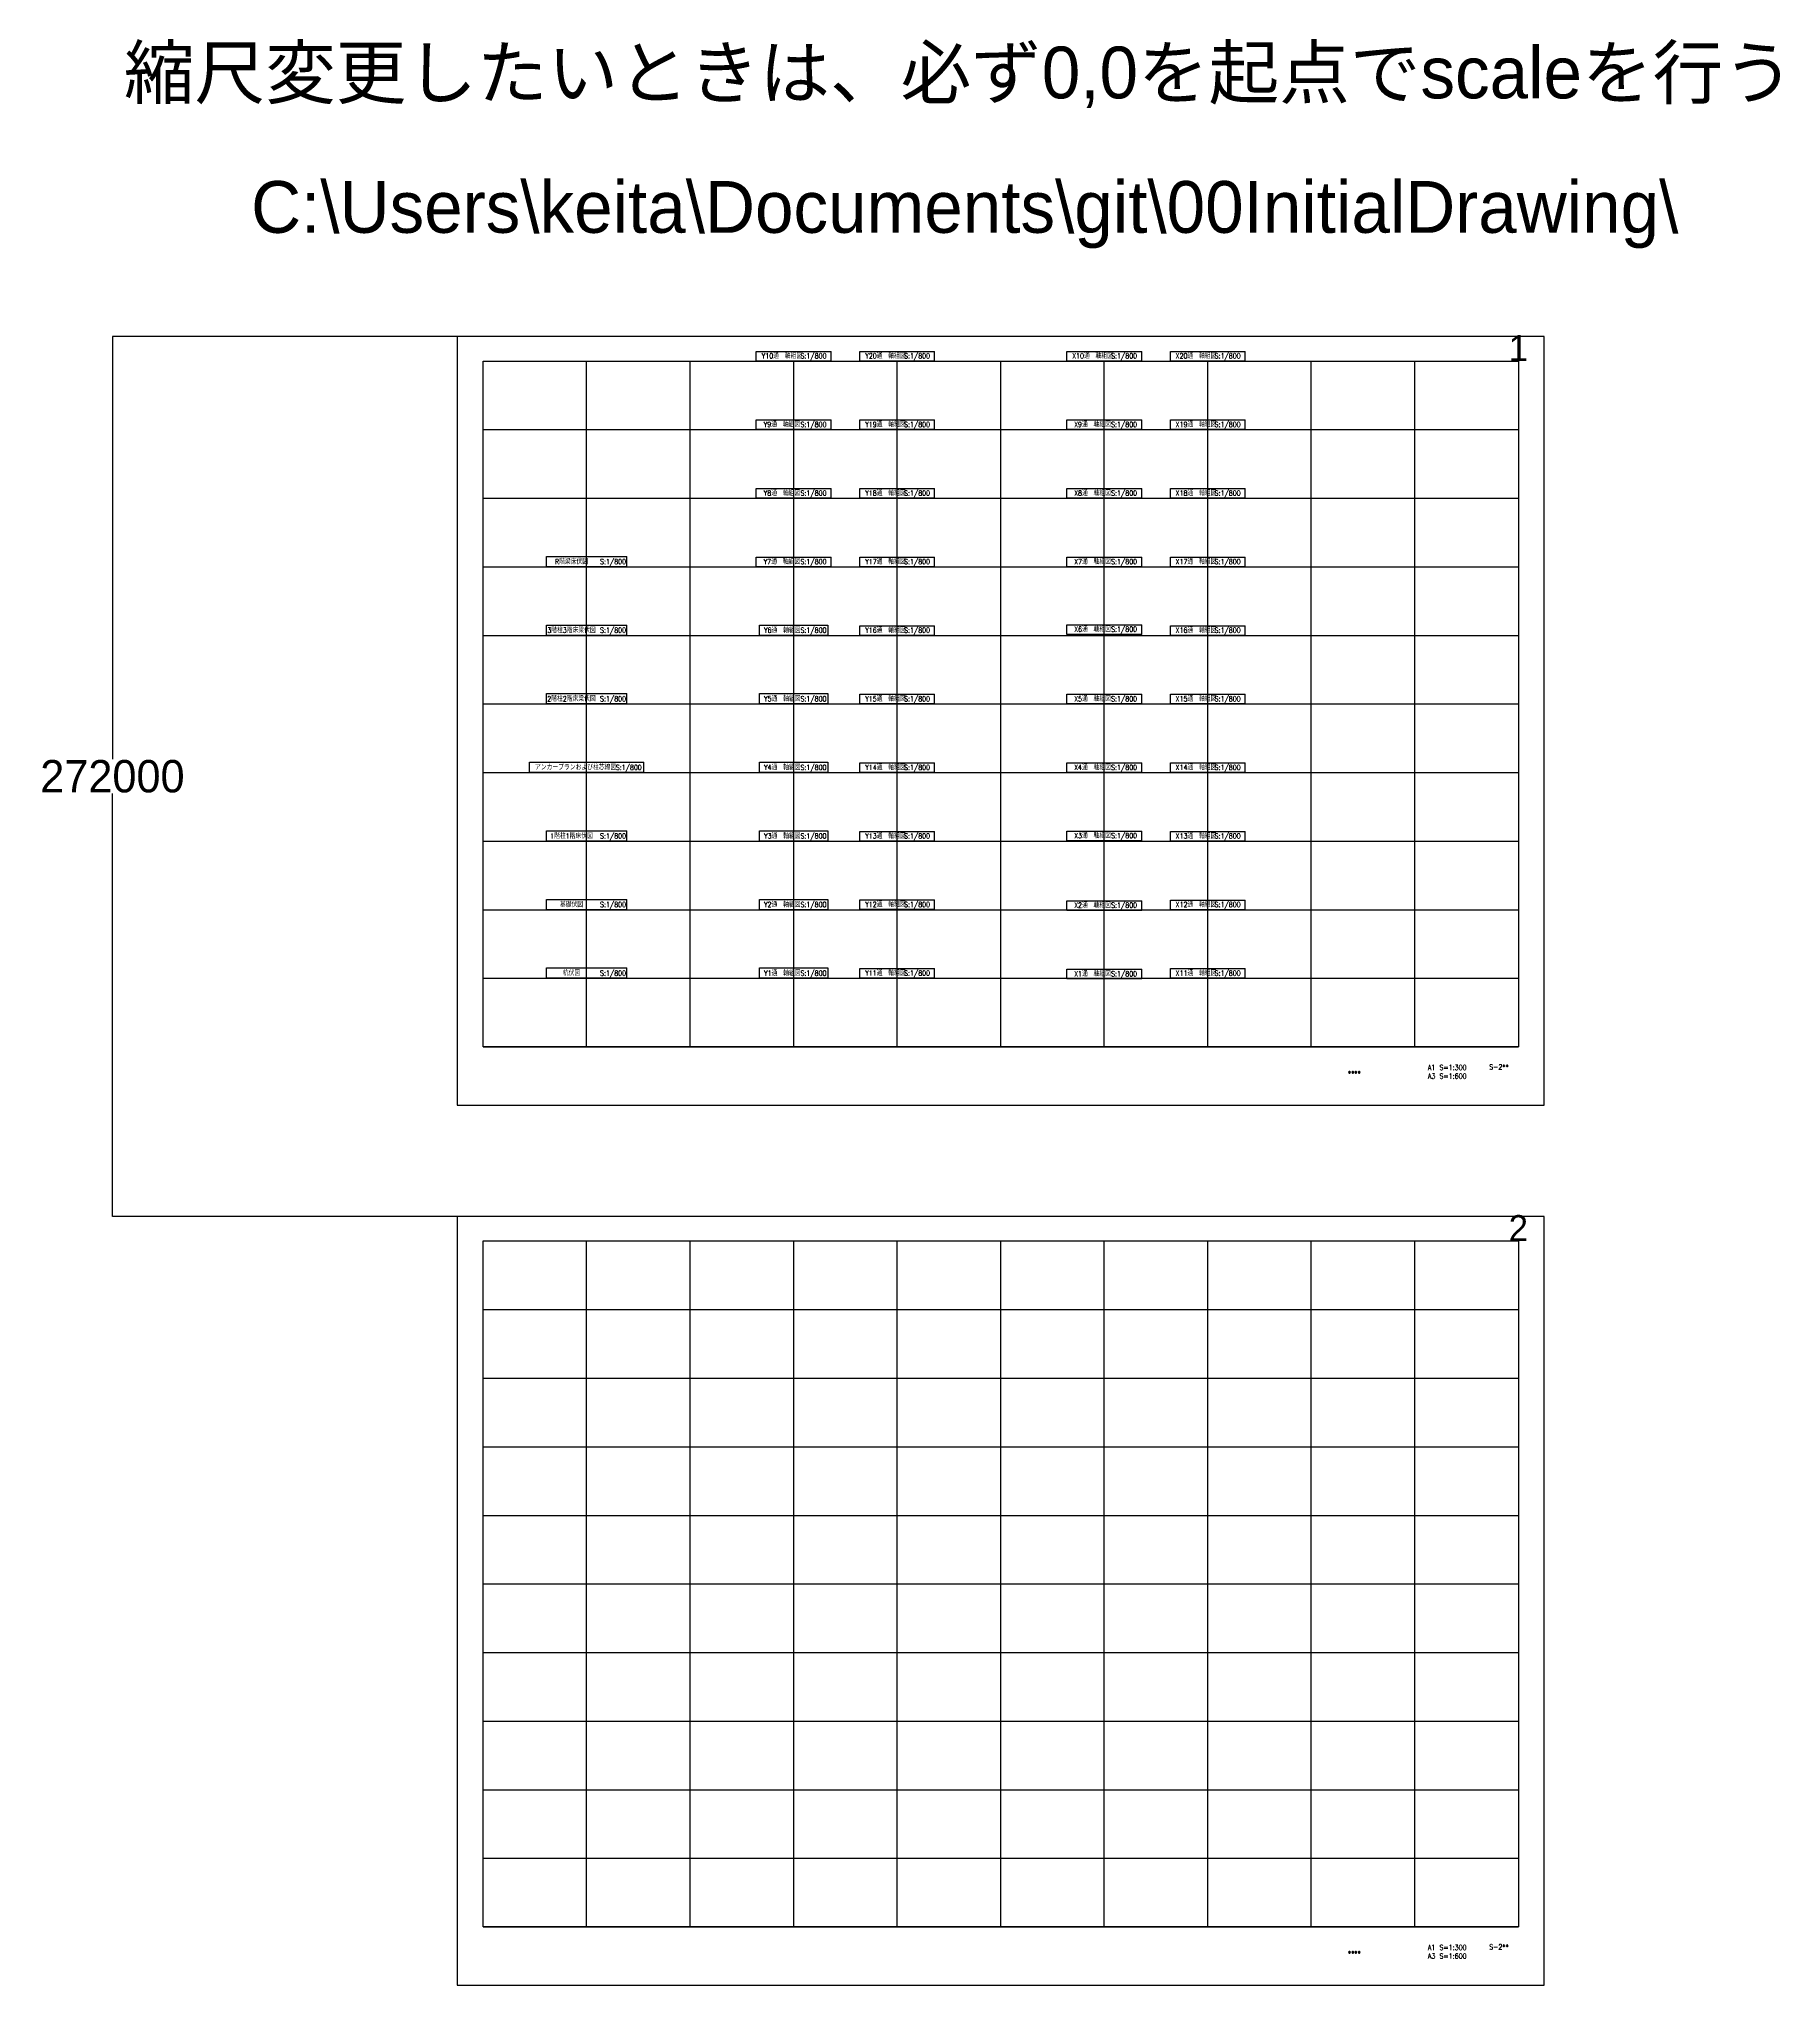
# Model space of a CAD drawing. Extents: x -129301 to 1296000, y -2685600 to 164981.
# Drawn here: x -129301 to 408890, y -509600 to 91967 of the extents above; entities that cross this region are included whole.
import ezdxf
from ezdxf.enums import TextEntityAlignment as Align

# ---------------------------------------------------------------- set-up
doc = ezdxf.new("R2010")
doc.units = 0
doc.header["$MEASUREMENT"] = 0
doc.layers.get('0').update_dxf_attribs({"color": 3, "linetype": 'CONTINUOUS'})
doc.layers.get('Defpoints').update_dxf_attribs({"color": 251, "linetype": 'CONTINUOUS'})
doc.layers.add('99_レイアウト枠', color=251, linetype='CONTINUOUS', plot=False)
doc.layers.add('99_頁番号', color=6, linetype='CONTINUOUS')
doc.layers.add('注記', color=3, linetype='CONTINUOUS')
doc.styles.add('DRACAD', font='txt', dxfattribs={"width": 0.85, "bigfont": 'extfont2'})
doc.styles.get("Standard").update_dxf_attribs({"font": 'Osaka.ttc'})
doc.dimstyles.get("Standard").update_dxf_attribs({"dimtxt": 0.18, "dimasz": 0.18, "dimexe": 0.18, "dimexo": 0.0625, "dimgap": 0.09, "dimtad": 0, "dimtih": 1, "dimtoh": 1, "dimdec": 4, "dimzin": 0, "dimdsep": 46, "dimtxsty": 'Standard', "dimcen": 0.09, "dimadec": 0, "dimazin": 0, "dimtfac": 1, "dimtdec": 4, "dimtofl": 0, "dimtmove": 0, "dimatfit": 3, "dimfxl": 1, "dimtolj": 1, "dimtzin": 0, "dimarcsym": 0})

# ---------------------------------------------------------------- blocks, each defined once
blk = doc.blocks.new('*D7831')
at = {"layer": '99_レイアウト枠', "color": 0, "lineweight": -2}
for p, q in [((-0.0625, 0), (-106586.48306, 0)), ((-106586.30306, -0.18), (-106586.30306, -130694.91)), ((-106586.30306, -271999.82), (-106586.30306, -141305.09)), ((-0.0625, -272000), (-106586.48306, -272000))]:
    blk.add_line(p, q, dxfattribs=at)
at = {"layer": '99_レイアウト枠', "color": 0}
for points in [[(-106586.27306, -0.18), (-106586.33306, -0.18), (-106586.30306, 0)], [(-106586.33306, -271999.82), (-106586.27306, -271999.82), (-106586.30306, -272000)]]:
    blk.add_solid(points, dxfattribs=at)
at = {"layer": 'Defpoints', "color": 0}
for p in [(0, 0), (-106586.30306, -272000), (0, -272000)]:
    blk.add_point(p, dxfattribs=at)
at = {"layer": '99_レイアウト枠', "color": 0, "insert": (-106586.30306, -136000), "char_height": 10000, "attachment_point": 5}
blk.add_mtext('\\A1;272000', dxfattribs=at)

msp = doc.modelspace()

# ---------------------------------------------------------------- hatches: boundary and pattern name
h = msp.add_hatch()
h.set_pattern_fill('ANSI31', color=256, scale=400)
edge = h.paths.add_edge_path()
edge.add_line((49564.55368, 77657.45895), (49564.55368, 84185.04667))

# ---------------------------------------------------------------- linework, layer by layer
at = {"layer": '99_レイアウト枠'}
for p, q in [((8000, -219600), (8000, -7600)), ((40000, -219600), (40000, -7600)), ((72000, -219600), (72000, -7600)), ((104000, -219600), (104000, -7600)), ((136000, -219600), (136000, -7600)), ((168000, -219600), (168000, -7600)), ((199999.99992, -219600), (199999.99992, -7600)), ((231999.99992, -219600), (231999.99992, -7600)), ((263999.99992, -219600), (263999.99992, -7600)), ((295999.99992, -219600), (295999.99992, -7600)), ((8000, -28800), (327999.99985, -28800)), ((8000, -50000), (327999.99985, -50000)), ((8000, -71200), (327999.99985, -71200)), ((8000, -92400), (327999.99985, -92400)), ((8000, -113600), (327999.99985, -113600)), ((8000, -134800), (327999.99985, -134800)), ((8000, -156000), (327999.99985, -156000)), ((8000, -177200), (327999.99985, -177200)), ((8000, -198400), (327999.99985, -198400)), ((8000, -219600), (327999.99985, -219600)), ((8000, -491600), (8000, -279600)), ((40000, -491600), (40000, -279600)), ((72000, -491600), (72000, -279600)), ((104000, -491600), (104000, -279600)), ((136000, -491600), (136000, -279600)), ((168000, -491600), (168000, -279600)), ((199999.99992, -491600), (199999.99992, -279600)), ((231999.99992, -491600), (231999.99992, -279600)), ((263999.99992, -491600), (263999.99992, -279600)), ((295999.99992, -491600), (295999.99992, -279600)), ((8000, -300800), (327999.99985, -300800)), ((8000, -322000), (327999.99985, -322000)), ((8000, -343200), (327999.99985, -343200)), ((8000, -364400), (327999.99985, -364400)), ((8000, -385600), (327999.99985, -385600)), ((8000, -406800), (327999.99985, -406800)), ((8000, -428000), (327999.99985, -428000)), ((8000, -449200), (327999.99985, -449200)), ((8000, -470400), (327999.99985, -470400)), ((8000, -491600), (327999.99985, -491600))]:
    msp.add_line(p, q, dxfattribs=at)
for points in [[(0, -237600), (336000, -237600), (336000, 0), (0, 0)], [(8000, -7600), (327999.99985, -7600), (327999.99985, -219600), (8000, -219600)], [(0, -509600), (336000, -509600), (336000, -272000), (0, -272000)], [(8000, -279600), (327999.99985, -279600), (327999.99985, -491600), (8000, -491600)]]:
    msp.add_lwpolyline(points, close=True, dxfattribs=at)
at = {"layer": '注記', "linetype": 'Continuous'}
for p, q in [((92426.66661, -4613.33331), (115573.33327, -4613.33331)), ((92426.66661, -7599.99998), (92426.66661, -4613.33331)), ((115573.33327, -7599.99998), (115573.33327, -4613.33331)), ((124426.66667, -4613.33331), (147573.33333, -4613.33331)), ((124426.66667, -7599.99998), (124426.66667, -4613.33331)), ((147573.33333, -7599.99998), (147573.33333, -4613.33331)), ((188426.66667, -4613.33331), (211573.33333, -4613.33331)), ((188426.66667, -7599.99998), (188426.66667, -4613.33331)), ((211573.33333, -7599.99998), (211573.33333, -4613.33331)), ((220426.66667, -4613.33331), (243573.33333, -4613.33331)), ((220426.66667, -7599.99998), (220426.66667, -4613.33331)), ((243573.33333, -7599.99998), (243573.33333, -4613.33331)), ((115573.33327, -7599.99998), (92426.66661, -7599.99998)), ((147573.33333, -7599.99998), (124426.66667, -7599.99998)), ((211573.33333, -7599.99998), (188426.66667, -7599.99998)), ((243573.33333, -7599.99998), (220426.66667, -7599.99998)), ((92426.66659, -25813.33331), (115573.33326, -25813.33331)), ((92426.66659, -28799.99998), (92426.66659, -25813.33331)), ((115573.33326, -28799.99998), (92426.66659, -28799.99998)), ((115573.33326, -28799.99998), (115573.33326, -25813.33331)), ((124426.66667, -25813.33331), (147573.33333, -25813.33331)), ((124426.66667, -28799.99998), (124426.66667, -25813.33331)), ((147573.33333, -28799.99998), (124426.66667, -28799.99998)), ((147573.33333, -28799.99998), (147573.33333, -25813.33331)), ((188426.66659, -25813.33331), (211573.33326, -25813.33331)), ((188426.66659, -28799.99998), (188426.66659, -25813.33331)), ((211573.33326, -28799.99998), (188426.66659, -28799.99998)), ((211573.33326, -28799.99998), (211573.33326, -25813.33331)), ((220426.66667, -25813.33331), (243573.33333, -25813.33331)), ((220426.66667, -28799.99998), (220426.66667, -25813.33331)), ((243573.33333, -28799.99998), (220426.66667, -28799.99998)), ((243573.33333, -28799.99998), (243573.33333, -25813.33331)), ((92426.66659, -47013.33331), (115573.33326, -47013.33331)), ((92426.66659, -49999.99998), (92426.66659, -47013.33331)), ((115573.33326, -49999.99998), (115573.33326, -47013.33331)), ((124426.66667, -47013.33331), (147573.33333, -47013.33331)), ((124426.66667, -49999.99998), (124426.66667, -47013.33331)), ((147573.33333, -49999.99998), (147573.33333, -47013.33331)), ((188426.66659, -47013.33331), (211573.33326, -47013.33331)), ((188426.66659, -49999.99998), (188426.66659, -47013.33331)), ((211573.33326, -49999.99998), (211573.33326, -47013.33331)), ((220426.66667, -47013.33331), (243573.33333, -47013.33331)), ((220426.66667, -49999.99998), (220426.66667, -47013.33331)), ((243573.33333, -49999.99998), (243573.33333, -47013.33331)), ((115573.33326, -49999.99998), (92426.66659, -49999.99998)), ((147573.33333, -49999.99998), (124426.66667, -49999.99998)), ((211573.33326, -49999.99998), (188426.66659, -49999.99998)), ((243573.33333, -49999.99998), (220426.66667, -49999.99998)), ((27600, -67999.99998), (52400, -67999.99998)), ((27600, -71199.99998), (27600, -67999.99998)), ((52400, -71199.99998), (27600, -71199.99998)), ((52400, -71199.99998), (52400, -67999.99998)), ((92426.66644, -68213.33331), (115573.33311, -68213.33331)), ((92426.66644, -71199.99998), (92426.66644, -68213.33331)), ((115573.33311, -71199.99998), (92426.66644, -71199.99998)), ((115573.33311, -71199.99998), (115573.33311, -68213.33331)), ((124426.66667, -68213.33331), (147573.33333, -68213.33331)), ((124426.66667, -71199.99998), (124426.66667, -68213.33331)), ((147573.33333, -71199.99998), (124426.66667, -71199.99998)), ((147573.33333, -71199.99998), (147573.33333, -68213.33331)), ((188426.66644, -68213.33331), (211573.33311, -68213.33331)), ((188426.66644, -71199.99998), (188426.66644, -68213.33331)), ((211573.33311, -71199.99998), (188426.66644, -71199.99998)), ((211573.33311, -71199.99998), (211573.33311, -68213.33331)), ((220426.66667, -68213.33331), (243573.33333, -68213.33331)), ((220426.66667, -71199.99998), (220426.66667, -68213.33331)), ((243573.33333, -71199.99998), (220426.66667, -71199.99998)), ((243573.33333, -71199.99998), (243573.33333, -68213.33331)), ((27600, -89199.99998), (52400, -89199.99998)), ((27600, -92399.99998), (27600, -89199.99998)), ((52400, -92399.99998), (52400, -89199.99998)), ((124426.66667, -89413.33331), (147573.33333, -89413.33331)), ((124426.66667, -92399.99998), (124426.66667, -89413.33331)), ((147573.33333, -92399.99998), (147573.33333, -89413.33331)), ((188426.66644, -89107.49714), (211573.33311, -89107.49714)), ((188426.66644, -92094.16381), (188426.66644, -89107.49714)), ((211573.33311, -92094.16381), (211573.33311, -89107.49714)), ((220426.66667, -89413.33331), (243573.33333, -89413.33331)), ((220426.66667, -92399.99998), (220426.66667, -89413.33331)), ((243573.33333, -92399.99998), (243573.33333, -89413.33331)), ((52400, -92399.99998), (27600, -92399.99998)), ((147573.33333, -92399.99998), (124426.66667, -92399.99998)), ((211573.33311, -92094.16381), (188426.66644, -92094.16381)), ((243573.33333, -92399.99998), (220426.66667, -92399.99998)), ((27599.99953, -110399.99998), (52399.99953, -110399.99998)), ((27599.99953, -113599.99998), (27599.99953, -110399.99998)), ((52399.99953, -113599.99998), (27599.99953, -113599.99998)), ((52399.99953, -113599.99998), (52399.99953, -110399.99998)), ((124426.66667, -110613.33331), (147573.33334, -110613.33331)), ((124426.66667, -113599.99998), (124426.66667, -110613.33331)), ((147573.33334, -113599.99998), (124426.66667, -113599.99998)), ((147573.33334, -113599.99998), (147573.33334, -110613.33331)), ((188426.66659, -110613.33331), (211573.33326, -110613.33331)), ((188426.66659, -113599.99998), (188426.66659, -110613.33331)), ((211573.33326, -113599.99998), (188426.66659, -113599.99998)), ((211573.33326, -113599.99998), (211573.33326, -110613.33331)), ((220426.66667, -110613.33331), (243573.33334, -110613.33331)), ((220426.66667, -113599.99998), (220426.66667, -110613.33331)), ((243573.33334, -113599.99998), (220426.66667, -113599.99998)), ((243573.33334, -113599.99998), (243573.33334, -110613.33331)), ((22340.67821, -131599.99996), (57659.32179, -131599.99996)), ((22340.67821, -134799.99996), (22340.67821, -131599.99996)), ((57659.32179, -134799.99996), (57659.32179, -131599.99996)), ((124426.66667, -131813.33331), (147573.33333, -131813.33331)), ((124426.66667, -134799.99998), (124426.66667, -131813.33331)), ((147573.33333, -134799.99998), (147573.33333, -131813.33331)), ((188426.66659, -131813.33331), (211573.33326, -131813.33331)), ((188426.66659, -134799.99998), (188426.66659, -131813.33331)), ((211573.33326, -134799.99998), (211573.33326, -131813.33331)), ((220426.66667, -131813.33331), (243573.33333, -131813.33331)), ((220426.66667, -134799.99998), (220426.66667, -131813.33331)), ((243573.33333, -134799.99998), (243573.33333, -131813.33331)), ((57659.32179, -134799.99996), (22340.67821, -134799.99996)), ((147573.33333, -134799.99998), (124426.66667, -134799.99998)), ((211573.33326, -134799.99998), (188426.66659, -134799.99998)), ((243573.33333, -134799.99998), (220426.66667, -134799.99998)), ((27599.99992, -152799.99998), (52399.99992, -152799.99998)), ((27599.99992, -155999.99998), (27599.99992, -152799.99998)), ((52399.99992, -155999.99998), (27599.99992, -155999.99998)), ((52399.99992, -155999.99998), (52399.99992, -152799.99998)), ((124426.66667, -153013.33331), (147573.33333, -153013.33331)), ((124426.66667, -155999.99998), (124426.66667, -153013.33331)), ((147573.33333, -155999.99998), (124426.66667, -155999.99998)), ((147573.33333, -155999.99998), (147573.33333, -153013.33331)), ((188426.66644, -152907.49715), (211573.33311, -152907.49715)), ((188426.66644, -155894.16381), (188426.66644, -152907.49715)), ((211573.33311, -155894.16381), (188426.66644, -155894.16381)), ((211573.33311, -155894.16381), (211573.33311, -152907.49715)), ((220426.66667, -153013.33331), (243573.33333, -153013.33331)), ((220426.66667, -155999.99998), (220426.66667, -153013.33331)), ((243573.33333, -155999.99998), (220426.66667, -155999.99998)), ((243573.33333, -155999.99998), (243573.33333, -153013.33331)), ((27600, -173999.99998), (52400, -173999.99998)), ((27600, -177199.99998), (27600, -173999.99998)), ((52400, -177199.99998), (52400, -173999.99998)), ((124426.66666, -174173.91034), (147573.33333, -174173.91034)), ((124426.66666, -177160.57701), (124426.66666, -174173.91034)), ((147573.33333, -177160.57701), (147573.33333, -174173.91034)), ((188426.66659, -174413.33331), (211573.33326, -174413.33331)), ((188426.66659, -177399.99998), (188426.66659, -174413.33331)), ((211573.33326, -177399.99998), (211573.33326, -174413.33331)), ((220426.66665, -174213.33331), (243573.33332, -174213.33331)), ((220426.66665, -177199.99998), (220426.66665, -174213.33331)), ((243573.33332, -177199.99998), (243573.33332, -174213.33331)), ((52400, -177199.99998), (27600, -177199.99998)), ((147573.33333, -177160.57701), (124426.66666, -177160.57701)), ((211573.33326, -177399.99998), (188426.66659, -177399.99998)), ((243573.33332, -177199.99998), (220426.66665, -177199.99998)), ((27600, -195199.99998), (52400, -195199.99998)), ((27600, -198399.99998), (27600, -195199.99998)), ((52400, -198399.99998), (27600, -198399.99998)), ((52400, -198399.99998), (52400, -195199.99998)), ((124426.66667, -195373.91034), (147573.33333, -195373.91034)), ((124426.66667, -198360.57701), (124426.66667, -195373.91034)), ((147573.33333, -198360.57701), (124426.66667, -198360.57701)), ((147573.33333, -198360.57701), (147573.33333, -195373.91034)), ((188426.66659, -195613.33331), (211573.33326, -195613.33331)), ((188426.66659, -198599.99998), (188426.66659, -195613.33331)), ((211573.33326, -198599.99998), (211573.33326, -195613.33331)), ((220426.66665, -195413.33331), (243573.33332, -195413.33331)), ((220426.66665, -198399.99998), (220426.66665, -195413.33331)), ((243573.33332, -198399.99998), (220426.66665, -198399.99998)), ((243573.33332, -198399.99998), (243573.33332, -195413.33331)), ((211573.33326, -198599.99998), (188426.66659, -198599.99998))]:
    msp.add_line(p, q, dxfattribs=at)
at = {"layer": '注記'}
for points in [[(93466.66667, -89199.99998), (114533.33333, -89199.99998), (114533.33333, -92399.99998), (93466.66667, -92399.99998)], [(93466.66667, -110399.99998), (114533.33333, -110399.99998), (114533.33333, -113599.99998), (93466.66667, -113599.99998)], [(93466.66677, -131599.99998), (114533.33343, -131599.99998), (114533.33343, -134799.99998), (93466.66677, -134799.99998)], [(93466.66669, -152799.99998), (114533.33336, -152799.99998), (114533.33336, -155999.99998), (93466.66669, -155999.99998)], [(93466.66667, -173999.99998), (114533.33333, -173999.99998), (114533.33333, -177199.99998), (93466.66667, -177199.99998)], [(93466.66667, -195199.99998), (114533.33333, -195199.99998), (114533.33333, -198399.99998), (93466.66667, -198399.99998)]]:
    msp.add_lwpolyline(points, close=True, dxfattribs=at)

# ---------------------------------------------------------------- texts
at = {"layer": '99_レイアウト枠'}
for s, height, p in [('縮尺変更したいときは、必ず0,0を起点でscaleを行う', 16000, (155060.7604, 73591.38516)), ('C:\\Users\\keita\\Documents\\git\\00InitialDrawing\\', 16000, (156867.52012, 32030.63902)), ('1', 8000, (327999.99985, -7600)), ('2', 8000, (327999.99985, -279600))]:
    msp.add_text(s, height=height, dxfattribs=at).set_placement(p, align=Align.CENTER)
at = {"layer": '99_頁番号', "char_height": 1600, "attachment_point": 5, "style": 'DRACAD'}
for s, insert in [('{  ****  }', (275999.99985, -227800)), ('A1 S=1:300^JA3 S=1:600', (305999.99985, -227297.27463)), ('{S-2**}', (321999.99985, -225800)), ('{  ****  }', (275999.99985, -499800)), ('A1 S=1:300^JA3 S=1:600', (305999.99985, -499297.27463)), ('{S-2**}', (321999.99985, -497800))]:
    msp.add_mtext(s, dxfattribs=dict(at, insert=insert))
at = {"layer": '注記', "linetype": 'Continuous', "style": 'DRACAD', "width": 0.8}
for s, p in [('Y10通\u3000軸組図', (100365.58968, -6805.17245)), ('S:1/800', (110124.18589, -6805.17245)), ('Y20通\u3000軸組図', (132365.58974, -6805.17245)), ('S:1/800', (142124.18596, -6805.17245)), ('X10通\u3000軸組図', (196365.58974, -6805.17245)), ('S:1/800', (206124.18596, -6805.17245)), ('X20通\u3000軸組図', (228365.58974, -6805.17245)), ('S:1/800', (238124.18596, -6805.17245)), ('Y9通\u3000軸組図', (100365.58967, -28005.17245)), ('S:1/800', (110124.18588, -28005.17245)), ('Y19通\u3000軸組図', (132365.58974, -27998.69097)), ('S:1/800', (142124.18596, -27998.69097)), ('X9通\u3000軸組図', (196365.58967, -28005.17245)), ('S:1/800', (206124.18588, -28005.17245)), ('X19通\u3000軸組図', (228365.58974, -27998.69097)), ('S:1/800', (238124.18596, -27998.69097)), ('Y8通\u3000軸組図', (100365.58967, -49205.17245)), ('S:1/800', (110124.18588, -49205.17245)), ('Y18通\u3000軸組図', (132365.58974, -49205.17245)), ('S:1/800', (142124.18596, -49205.17245)), ('X8通\u3000軸組図', (196365.58967, -49205.17245)), ('S:1/800', (206124.18588, -49205.17245)), ('X18通\u3000軸組図', (228365.58974, -49205.17245)), ('S:1/800', (238124.18596, -49205.17245)), ('R階梁床伏図', (35317.23853, -70399.99998)), ('S:1/800', (48155.13285, -70399.99998)), ('Y7通\u3000軸組図', (100365.58952, -70405.17245)), ('S:1/800', (110124.18573, -70405.17245)), ('Y17通\u3000軸組図', (132365.58974, -70405.17245)), ('S:1/800', (142124.18596, -70405.17245)), ('X7通\u3000軸組図', (196365.58952, -70405.17245)), ('S:1/800', (206124.18573, -70405.17245)), ('X17通\u3000軸組図', (228365.58974, -70405.17245)), ('S:1/800', (238124.18596, -70405.17245)), ('3階柱3階床梁伏図', (35317.23853, -91599.99998)), ('S:1/800', (48155.13285, -91599.99998)), ('Y6通\u3000軸組図', (100478.15894, -91599.99998)), ('S:1/800', (110103.42182, -91599.99998)), ('Y16通\u3000軸組図', (132365.58974, -91605.17245)), ('S:1/800', (142124.18596, -91605.17245)), ('X6通\u3000軸組図', (196365.58952, -91299.33628)), ('S:1/800', (206124.18573, -91299.33628)), ('X16通\u3000軸組図', (228365.58974, -91605.17245)), ('S:1/800', (238124.18596, -91605.17245)), ('2階柱2階床梁伏図', (35317.23806, -112799.99998)), ('S:1/800', (48155.13238, -112799.99998)), ('Y5通\u3000軸組図', (100478.15894, -112799.99998)), ('S:1/800', (110103.42182, -112799.99998)), ('Y15通\u3000軸組図', (132365.58975, -112805.17245)), ('S:1/800', (142124.18596, -112805.17245)), ('X5通\u3000軸組図', (196365.58967, -112805.17245)), ('S:1/800', (206124.18588, -112805.17245)), ('X15通\u3000軸組図', (228365.58975, -112805.17245)), ('S:1/800', (238124.18596, -112805.17245)), ('アンカープランおよび柱芯線図', (36579.29219, -133999.99996)), ('S:1/800', (53017.1865, -133999.99996)), ('Y4通\u3000軸組図', (100478.15904, -133999.99998)), ('S:1/800', (110103.42192, -133999.99998)), ('Y14通\u3000軸組図', (132365.58974, -134005.17245)), ('S:1/800', (142124.18596, -134005.17245)), ('X4通\u3000軸組図', (196365.58967, -134005.17245)), ('S:1/800', (206124.18588, -134005.17245)), ('X14通\u3000軸組図', (228365.58974, -134005.17245)), ('S:1/800', (238124.18596, -134005.17245)), ('1階柱1階床伏図', (35317.23845, -155199.99998)), ('S:1/800', (48155.13277, -155199.99998)), ('Y3通\u3000軸組図', (100478.15904, -155199.99998)), ('S:1/800', (110103.42192, -155199.99998)), ('Y13通\u3000軸組図', (132365.58974, -155205.17245)), ('S:1/800', (142124.18596, -155205.17245)), ('X3通\u3000軸組図', (196365.58952, -155099.33628)), ('S:1/800', (206124.18573, -155099.33628)), ('X13通\u3000軸組図', (228365.58974, -155205.17245)), ('S:1/800', (238124.18596, -155205.17245)), ('基礎伏図', (35317.23853, -176399.99998)), ('S:1/800', (48155.13285, -176399.99998)), ('Y2通\u3000軸組図', (100478.15894, -176399.99998)), ('S:1/800', (110103.42182, -176399.99998)), ('Y12通\u3000軸組図', (132365.58974, -176365.74948)), ('S:1/800', (142124.18595, -176365.74948)), ('X2通\u3000軸組図', (196365.58967, -176605.17245)), ('S:1/800', (206124.18588, -176605.17245)), ('X12通\u3000軸組図', (228365.58973, -176405.17245)), ('S:1/800', (238124.18594, -176405.17245)), ('杭伏図', (35317.23853, -197599.99998)), ('S:1/800', (48155.13285, -197599.99998)), ('Y1通\u3000軸組図', (100478.15894, -197603.62315)), ('S:1/800', (110103.42182, -197603.62315)), ('Y11通\u3000軸組図', (132365.58974, -197565.74948)), ('S:1/800', (142124.18596, -197565.74948)), ('X1通\u3000軸組図', (196365.58967, -197805.17245)), ('S:1/800', (206124.18588, -197805.17245)), ('X11通\u3000軸組図', (228365.58973, -197605.17245)), ('S:1/800', (238124.18594, -197605.17245))]:
    msp.add_text(s, height=1600, dxfattribs=at).set_placement(p, align=Align.CENTER)

# ---------------------------------------------------------------- dimensions: what is measured, and where the dimension line sits
at = {"layer": '99_レイアウト枠'}
dim = msp.add_linear_dim(base=(-106586.30306, -272000), p1=(0, 0), p2=(0, -272000), angle=90, dimstyle='Standard', override={"dimtxt": 10000, "dimdec": 0}, dxfattribs=at)
dim.commit()
dim.dimension.update_dxf_attribs({"geometry": '*D7831', "text_midpoint": (-106586.30306, -136000)})

doc.saveas('drawing.dxf')
